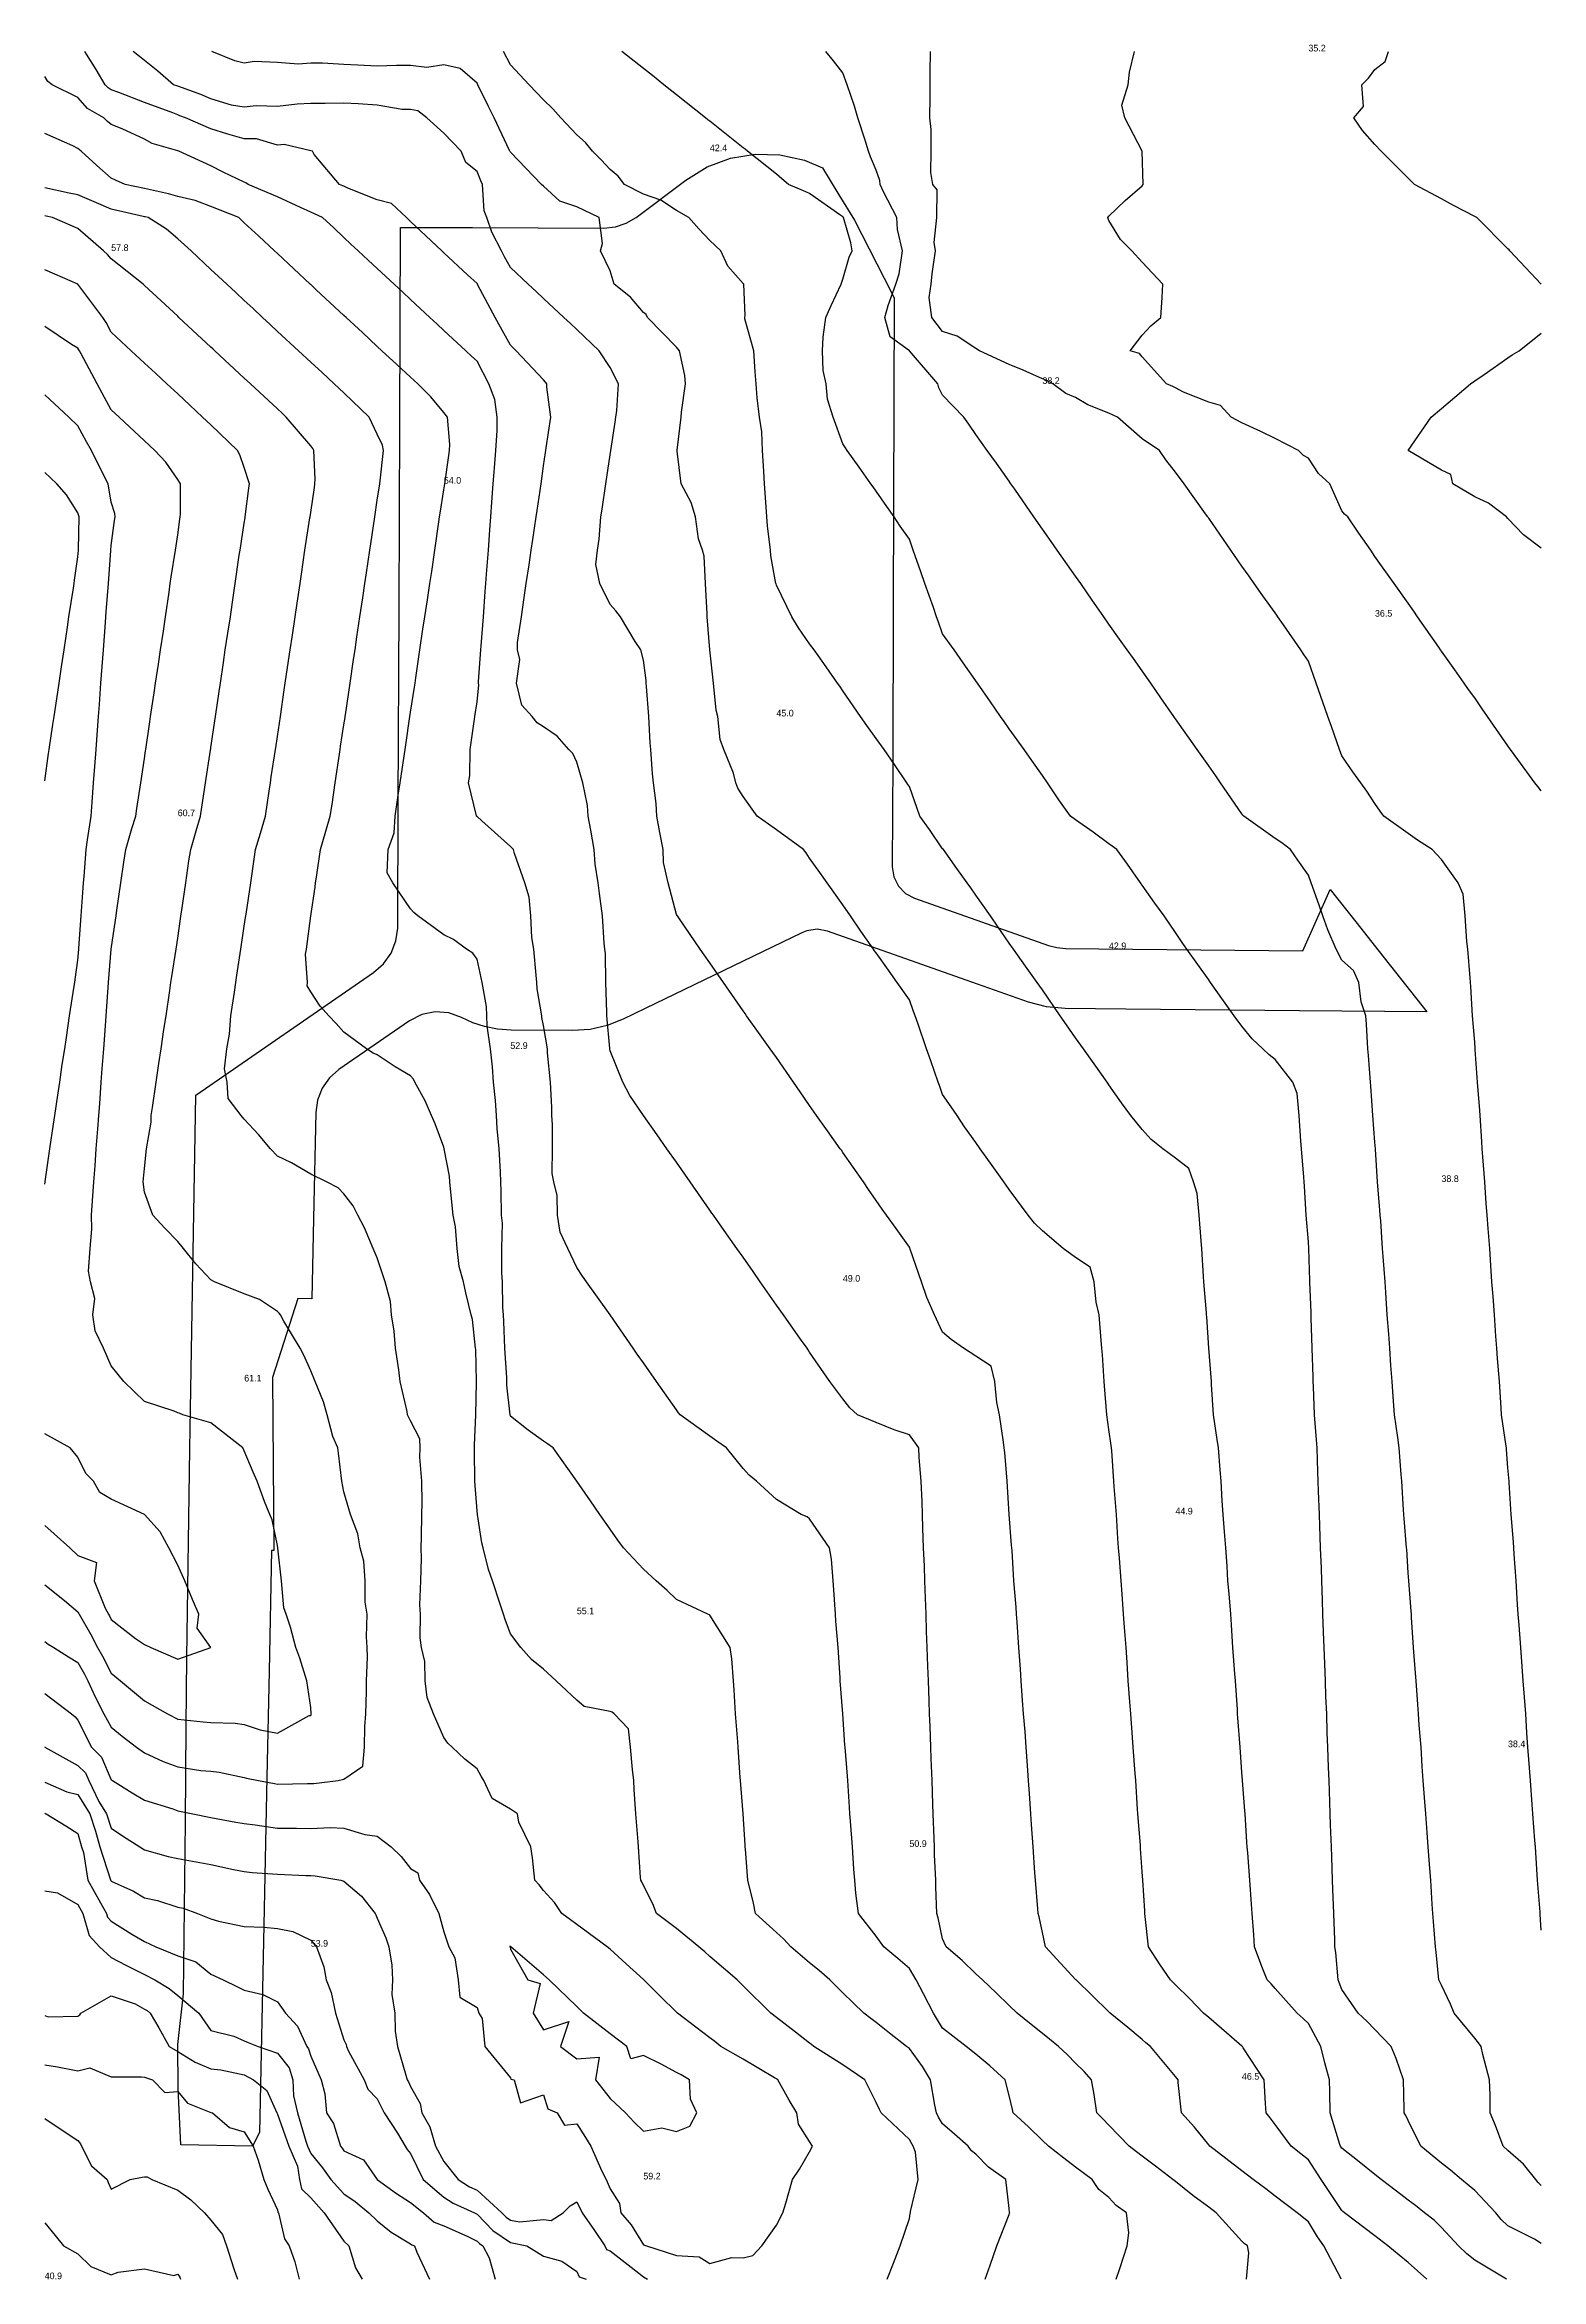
# Model space of a CAD drawing. Extents: x 0 to 225, y 0 to 336.
import ezdxf

# ---------------------------------------------------------------- set-up
doc = ezdxf.new("R2010")
doc.units = 0
for name, color, linetype in [('CONTOURS_MAJEURES', 3, 'CONTINUOUS'), ('CONTOURS_MINEURES', 8, 'CONTINUOUS'), ('PARCELLE', 4, 'CONTINUOUS'), ('POINTS_COTES', 7, 'CONTINUOUS')]:
    doc.layers.add(name, color=color, linetype=linetype)

msp = doc.modelspace()

# ---------------------------------------------------------------- texts
at = {"layer": 'POINTS_COTES'}
for s, p in [('35.2', (189.997, 334.996)), ('42.4', (100.002, 319.996)), ('57.8', (9.997, 304.995)), ('38.2', (149.999, 284.999)), ('54.0', (60.005, 269.998)), ('36.5', (199.996, 250.002)), ('45.0', (110.002, 235.001)), ('60.7', (19.997, 220.001)), ('42.9', (159.999, 200.004)), ('52.9', (70.004, 185.004)), ('38.8', (209.995, 164.996)), ('49.0', (120.001, 149.996)), ('61.1', (29.996, 134.996)), ('44.9', (169.998, 114.999)), ('55.1', (80.004, 99.999)), ('38.4', (219.995, 80.002)), ('50.9', (130.001, 65.002)), ('53.9', (39.995, 50.002)), ('46.5', (179.997, 30.005)), ('59.2', (90.003, 15.005)), ('40.9', (-0.002, 0.004))]:
    msp.add_text(s, height=1, dxfattribs=at).set_placement(p)

# ---------------------------------------------------------------- linework, layer by layer
at = {"layer": 'CONTOURS_MAJEURES'}
for points in [[(180.697, 0.004), (181.016, 3.983), (180.831, 5.001), (180.348, 5.351), (179.997, 5.744), (176.109, 9.997), (174.998, 10.84), (172.592, 12.596), (169.998, 14.71), (169.827, 14.833), (169.632, 15.005), (166.998, 17.003), (164.998, 18.521), (164.161, 19.164), (163.047, 20.001), (159.999, 23.163), (159.104, 24.103), (158.186, 24.998), (157.801, 27.804), (157.401, 30.005), (156.257, 31.263), (154.999, 32.47), (153.749, 33.752), (152.396, 35.001), (151.086, 36.088), (149.999, 36.966), (148.322, 38.322), (146.197, 39.998), (145, 41.148), (143.048, 43.05), (140.986, 45.005), (140, 45.938), (137.925, 47.928), (135.515, 50.002), (135, 51.208), (134.345, 54.344), (134.12, 54.998), (133.992, 58.987), (133.952, 59.994), (133.799, 63.799), (133.76, 65.002), (133.709, 66.293), (133.589, 69.998), (133.542, 71.456), (133.4, 74.995), (133.295, 78.294), (133.226, 80.002), (133.101, 83.101), (133.04, 84.999), (132.959, 87.039), (132.863, 89.995), (132.792, 92.207), (132.68, 95.002), (132.584, 97.417), (132.5, 99.999), (132.403, 102.4), (132.32, 104.995), (132.248, 107.247), (132.137, 110.003), (132.042, 112.959), (131.96, 114.999), (131.9, 116.897), (131.775, 119.996), (131.461, 123.541), (131.399, 125.003), (130.001, 126.99), (127.728, 127.728), (125.001, 128.846), (122.189, 129.999), (121.062, 131.059), (120.001, 132.412), (118.028, 134.996), (115.001, 139.426), (114.771, 139.772), (114.607, 140.003), (113.638, 141.366), (111.054, 145), (110.002, 146.48), (107.566, 149.996), (106.517, 151.514), (105.002, 153.705), (104.081, 155.004), (101.82, 158.183), (100.529, 160), (100.31, 160.307), (100.002, 160.74), (97.054, 164.996), (95.003, 167.964), (93.555, 170.004), (92.08, 172.079), (90.003, 175), (87.988, 177.983), (86.935, 179.997), (85.003, 184.726), (84.957, 184.958), (84.957, 185.004), (84.957, 185.051), (84.533, 190.001), (84.494, 190.509), (84.373, 194.997), (84.334, 199.334), (84.23, 200.004), (84.089, 200.918), (83.854, 205.001), (83.387, 208.382), (83.206, 209.997), (82.771, 212.768), (82.632, 215.005), (82.092, 217.914), (81.722, 220.001), (81.621, 221.618), (80.897, 224.998), (80.004, 228.127), (79.412, 229.412), (78.788, 230.005), (77.033, 232.033), (75.004, 233.417), (74.062, 234.06), (73.294, 235.001), (71.717, 236.713), (70.936, 239.998), (71.422, 243.585), (71.072, 245.005), (71.096, 246.096), (71.671, 250.002), (72.098, 252.906), (72.406, 254.998), (72.82, 257.812), (73.141, 259.994), (73.394, 261.607), (73.888, 265.002), (74.03, 265.976), (74.616, 269.998), (75.004, 272.663), (75.303, 274.696), (75.347, 274.995), (75.406, 275.398), (76.082, 280.002), (75.51, 284.493), (75.504, 284.999), (75.294, 285.289), (75.004, 285.598), (70.879, 289.995), (70.004, 290.81), (68.535, 293.531), (67.74, 295.003), (65.14, 299.864), (65.067, 299.999), (65.046, 300.04), (65.005, 300.115), (63.576, 301.426), (60.005, 304.705), (59.854, 304.845), (59.693, 304.995), (57.278, 307.271), (55.005, 309.414), (54.371, 310.003), (52.129, 312.131), (49.995, 312.696), (45.572, 314.423), (44.995, 314.715), (44.805, 314.809), (44.333, 314.999), (40.495, 319.496), (40.245, 319.996), (39.995, 320.035), (36.002, 321.003), (34.996, 320.901), (31.844, 321.846), (29.996, 321.879), (27.54, 322.543), (24.996, 323.38), (21.151, 325.003), (20.329, 325.335), (19.997, 325.455), (19.257, 325.742), (14.997, 327.301), (11.154, 328.844), (9.997, 329.244), (9.519, 329.521), (9.096, 329.999), (7.718, 332.277), (6.031, 334.996)], [(225.005, 14.104), (224.555, 14.555), (224.179, 15.005), (222.314, 17.317), (219.995, 19.356), (219.254, 20.001), (218.131, 23.135), (217.333, 24.998), (217.298, 27.699), (217.239, 30.005), (216.223, 33.774), (215.941, 35.001), (215.56, 35.565), (214.995, 36.25), (211.907, 39.998), (211.378, 41.383), (209.995, 44.198), (209.599, 45.005), (209.198, 49.205), (209.108, 50.002), (208.801, 53.805), (208.705, 54.998), (208.616, 56.376), (208.383, 59.994), (208.241, 61.751), (207.979, 65.002), (207.84, 67.156), (207.657, 69.998), (207.458, 72.459), (207.254, 74.995), (207.117, 77.119), (206.931, 80.002), (206.662, 83.333), (206.528, 84.999), (206.435, 86.437), (206.205, 89.995), (206.115, 91.116), (205.802, 95.002), (205.513, 99.482), (205.48, 99.999), (205.443, 100.446), (205.076, 104.995), (204.996, 106.247), (204.772, 109.779), (204.754, 110.003), (204.399, 114.403), (204.361, 114.999), (204.306, 115.688), (204.028, 119.996), (203.961, 121.032), (203.647, 125.003), (203.422, 126.576), (202.932, 129.999), (202.757, 132.759), (202.577, 134.996), (202.384, 137.387), (202.218, 140.003), (202.085, 142.091), (201.851, 145), (201.634, 148.359), (201.528, 149.996), (201.224, 153.774), (201.125, 155.004), (200.858, 159.139), (200.802, 160), (200.742, 160.746), (200.399, 164.996), (200.082, 169.918), (200.077, 170.004), (199.996, 171.003), (199.673, 175), (199.39, 179.391), (199.351, 179.997), (199.026, 184.033), (198.948, 185.004), (198.708, 188.714), (198.603, 190.001), (197.923, 192.072), (197.549, 194.997), (196.787, 196.791), (194.996, 198.335), (194.163, 200.004), (192.909, 202.915), (192.168, 205.001), (191.599, 206.602), (190.391, 209.997), (189.997, 211.11), (188.406, 213.411), (187.305, 215.005), (185.975, 215.982), (184.997, 216.67), (180.26, 220.001), (180.151, 220.155), (179.997, 220.371), (176.792, 224.998), (176.074, 226.076), (174.998, 227.594), (173.287, 230.005), (169.998, 234.631), (169.846, 234.85), (169.742, 235.001), (167.801, 237.802), (166.28, 239.998), (164.998, 241.852), (163.691, 243.696), (162.762, 245.005), (161.614, 246.619), (159.999, 248.891), (159.229, 250.002), (157.499, 252.5), (155.768, 254.998), (154.999, 256.108), (152.236, 259.994), (151.307, 261.304), (149.999, 263.147), (148.717, 265.002), (145.833, 269.166), (145.263, 269.998), (145.153, 270.152), (145, 270.368), (143.077, 273.073), (141.71, 274.995), (140, 277.406), (138.939, 278.94), (138.205, 280.002), (135, 283.289), (134.435, 284.434), (134.253, 284.999), (130.001, 289.995), (127.092, 292.09), (126.323, 295.003), (126.798, 296.799), (127.95, 299.999), (128.46, 301.538), (128.951, 304.995), (128.233, 308.232), (128.088, 310.003), (126.112, 313.889), (125.63, 314.999), (125.572, 315.57), (125.001, 317.125), (124.141, 319.136), (123.866, 319.996), (123.334, 321.665), (122.232, 325.003), (121.766, 326.767), (120.621, 329.999), (120.001, 331.793), (118.581, 333.576), (117.45, 334.996)], [(-0.002, 95.911), (0.514, 95.519), (1.356, 95.002), (3.586, 93.589), (4.998, 92.764), (5.979, 90.978), (6.494, 89.995), (7.569, 87.568), (8.898, 84.999), (9.997, 82.992), (11.664, 81.668), (13.797, 80.002), (14.997, 79.144), (17.826, 77.828), (19.997, 77.031), (23.473, 76.52), (24.996, 76.39), (26.246, 76.247), (29.996, 75.461), (30.347, 75.346), (32.139, 74.995), (34.533, 74.533), (34.996, 74.465), (39.526, 74.525), (39.995, 74.525), (40.447, 74.543), (44.113, 74.995), (44.995, 75.185), (47.852, 77.141), (48.059, 80.002), (48.11, 83.115), (48.279, 84.999), (48.38, 88.381), (48.392, 89.995), (48.527, 93.532), (48.503, 95.002), (48.372, 96.624), (48.463, 99.999), (48.186, 101.806), (48.186, 104.995), (47.995, 108), (47.431, 110.003), (47.083, 112.089), (45.98, 114.999), (44.995, 118.418), (44.679, 119.996), (44.193, 124.2), (44.091, 125.003), (43.295, 126.702), (42.458, 129.999), (41.937, 131.939), (40.662, 134.996), (39.995, 136.598), (38.959, 138.965), (38.422, 140.003), (35.948, 144.048), (35.431, 145), (35.266, 145.27), (34.996, 145.512), (32.304, 147.306), (29.996, 148.189), (25.523, 149.996), (24.996, 150.282), (22.705, 152.709), (20.872, 155.004), (19.997, 156.032), (18.068, 158.073), (16.247, 160), (14.997, 163.459), (14.791, 164.996), (14.997, 166.999), (15.327, 170.004), (15.988, 174.01), (16.026, 175), (16.204, 176.206), (16.762, 179.997), (17.176, 182.821), (17.497, 185.004), (17.928, 187.933), (18.249, 190.001), (18.804, 193.805), (18.977, 194.997), (19.107, 195.888), (19.752, 200.004), (19.997, 201.67), (20.42, 204.577), (20.482, 205.001), (20.565, 205.569), (21.21, 209.997), (21.692, 213.307), (21.957, 215.005), (22.774, 217.781), (23.443, 220.001), (23.641, 221.356), (24.171, 224.998), (24.939, 229.947), (24.947, 230.005), (24.954, 230.048), (24.996, 230.338), (25.676, 235.001), (26.225, 238.77), (26.418, 239.998), (26.877, 243.122), (27.153, 245.005), (27.525, 247.532), (27.909, 250.002), (28.174, 251.822), (28.637, 254.998), (29.258, 259.256), (29.365, 259.994), (29.996, 264.063), (30.123, 264.875), (30.142, 265.002), (30.686, 269.309), (30.788, 269.998), (29.996, 272.421), (29.347, 274.346), (28.96, 274.995), (24.996, 278.824), (23.747, 280.002), (21.815, 281.819), (19.997, 283.488), (18.372, 284.999), (16.633, 286.634), (14.997, 288.136), (12.997, 289.995), (9.997, 292.79), (9.222, 294.226), (8.739, 295.003), (4.998, 299.999), (1.498, 301.498), (-0.002, 302.14)], [(-0.002, 58.391), (1.91, 58.084), (4.998, 56.335), (5.742, 54.998), (6.674, 51.676), (8.233, 50.002), (9.997, 48.393), (12.204, 47.21), (14.997, 45.834), (16.574, 45.005), (18.73, 43.737), (19.997, 42.685), (23.162, 39.998), (24.996, 37.424), (28.442, 36.554), (29.996, 35.828), (30.608, 35.613), (32.087, 35.001), (34.996, 33.97), (36.773, 31.781), (37.299, 30.005), (37.426, 27.571), (38.002, 24.998), (39.256, 20.74), (39.514, 20.001), (39.995, 18.898), (41.76, 16.768), (43.026, 15.005), (44.995, 12.847), (46.695, 11.699), (48.754, 9.997), (49.995, 8.766), (52.079, 7.079), (55.005, 5.321), (55.175, 5.171), (55.608, 5.001), (55.931, 4.076), (57.869, 0.004)], [(88.6, 23.595), (90.003, 22.272), (92.781, 22.777), (95.003, 22.193), (97.003, 22.999), (98.021, 24.998), (97.081, 27.079), (96.962, 30.005), (95.71, 30.712), (95.003, 31.086), (92.664, 32.342), (90.003, 33.639), (88.128, 33.128), (87.541, 35.001), (85.003, 36.91), (81.018, 39.998), (80.5, 40.495), (80.004, 40.999), (75.825, 45.005), (75.004, 45.758), (70.084, 50.002), (70.035, 50.033), (70.004, 50.057), (69.929, 50.077), (69.963, 50.002), (69.975, 49.973), (70.004, 49.617), (72.613, 45.005), (74.475, 44.476), (73.423, 39.998), (75.004, 37.5), (78.776, 38.771), (77.533, 35.001), (80.004, 33.144), (83.384, 33.383), (82.821, 30.005), (85.003, 27.166), (87.337, 24.998), (88.6, 23.595)]]:
    msp.add_lwpolyline(points, dxfattribs=at)
at = {"layer": 'CONTOURS_MINEURES'}
for points in [[(180.697, 0.004), (181.016, 3.983), (180.831, 5.001), (180.348, 5.351), (179.997, 5.744), (176.109, 9.997), (174.998, 10.84), (172.592, 12.596), (169.998, 14.71), (169.827, 14.833), (169.632, 15.005), (166.998, 17.003), (164.998, 18.521), (164.161, 19.164), (163.047, 20.001), (159.999, 23.163), (159.104, 24.103), (158.186, 24.998), (157.801, 27.804), (157.401, 30.005), (156.257, 31.263), (154.999, 32.47), (153.749, 33.752), (152.396, 35.001), (151.086, 36.088), (149.999, 36.966), (148.322, 38.322), (146.197, 39.998), (145, 41.148), (143.048, 43.05), (140.986, 45.005), (140, 45.938), (137.925, 47.928), (135.515, 50.002), (135, 51.208), (134.345, 54.344), (134.12, 54.998), (133.992, 58.987), (133.952, 59.994), (133.799, 63.799), (133.76, 65.002), (133.709, 66.293), (133.589, 69.998), (133.542, 71.456), (133.4, 74.995), (133.295, 78.294), (133.226, 80.002), (133.101, 83.101), (133.04, 84.999), (132.959, 87.039), (132.863, 89.995), (132.792, 92.207), (132.68, 95.002), (132.584, 97.417), (132.5, 99.999), (132.403, 102.4), (132.32, 104.995), (132.248, 107.247), (132.137, 110.003), (132.042, 112.959), (131.96, 114.999), (131.9, 116.897), (131.775, 119.996), (131.461, 123.541), (131.399, 125.003), (130.001, 126.99), (127.728, 127.728), (125.001, 128.846), (122.189, 129.999), (121.062, 131.059), (120.001, 132.412), (118.028, 134.996), (115.001, 139.426), (114.771, 139.772), (114.607, 140.003), (113.638, 141.366), (111.054, 145), (110.002, 146.48), (107.566, 149.996), (106.517, 151.514), (105.002, 153.705), (104.081, 155.004), (101.82, 158.183), (100.529, 160), (100.31, 160.307), (100.002, 160.74), (97.054, 164.996), (95.003, 167.964), (93.555, 170.004), (92.08, 172.079), (90.003, 175), (87.988, 177.983), (86.935, 179.997), (85.003, 184.726), (84.957, 184.958), (84.957, 185.004), (84.957, 185.051), (84.533, 190.001), (84.494, 190.509), (84.373, 194.997), (84.334, 199.334), (84.23, 200.004), (84.089, 200.918), (83.854, 205.001), (83.387, 208.382), (83.206, 209.997), (82.771, 212.768), (82.632, 215.005), (82.092, 217.914), (81.722, 220.001), (81.621, 221.618), (80.897, 224.998), (80.004, 228.127), (79.412, 229.412), (78.788, 230.005), (77.033, 232.033), (75.004, 233.417), (74.062, 234.06), (73.294, 235.001), (71.717, 236.713), (70.936, 239.998), (71.422, 243.585), (71.072, 245.005), (71.096, 246.096), (71.671, 250.002), (72.098, 252.906), (72.406, 254.998), (72.82, 257.812), (73.141, 259.994), (73.394, 261.607), (73.888, 265.002), (74.03, 265.976), (74.616, 269.998), (75.004, 272.663), (75.303, 274.696), (75.347, 274.995), (75.406, 275.398), (76.082, 280.002), (75.51, 284.493), (75.504, 284.999), (75.294, 285.289), (75.004, 285.598), (70.879, 289.995), (70.004, 290.81), (68.535, 293.531), (67.74, 295.003), (65.14, 299.864), (65.067, 299.999), (65.046, 300.04), (65.005, 300.115), (63.576, 301.426), (60.005, 304.705), (59.854, 304.845), (59.693, 304.995), (57.278, 307.271), (55.005, 309.414), (54.371, 310.003), (52.129, 312.131), (49.995, 312.696), (45.572, 314.423), (44.995, 314.715), (44.805, 314.809), (44.333, 314.999), (40.495, 319.496), (40.245, 319.996), (39.995, 320.035), (36.002, 321.003), (34.996, 320.901), (31.844, 321.846), (29.996, 321.879), (27.54, 322.543), (24.996, 323.38), (21.151, 325.003), (20.329, 325.335), (19.997, 325.455), (19.257, 325.742), (14.997, 327.301), (11.154, 328.844), (9.997, 329.244), (9.519, 329.521), (9.096, 329.999), (7.718, 332.277), (6.031, 334.996)], [(194.904, 0.004), (194.863, 0.138), (192.307, 5.001), (191.369, 6.372), (189.997, 8.612), (188.289, 9.997), (184.997, 12.501), (183.583, 13.589), (181.705, 15.005), (179.997, 16.312), (175.181, 20.001), (174.998, 20.225), (172.864, 22.866), (170.895, 24.998), (170.426, 29.576), (170.388, 30.005), (170.223, 30.23), (169.998, 30.505), (166.248, 35.001), (165.568, 35.571), (164.998, 36.047), (162.847, 37.847), (160.21, 39.998), (160.103, 40.102), (159.999, 40.204), (155.069, 45.005), (155.039, 45.045), (154.999, 45.089), (150.461, 50.002), (149.999, 52.143), (149.499, 54.498), (149.354, 54.998), (149.31, 55.687), (148.968, 59.994), (148.879, 61.117), (148.628, 65.002), (148.358, 68.358), (148.253, 69.998), (148.059, 73.056), (147.903, 74.995), (147.758, 77.239), (147.539, 80.002), (147.387, 82.389), (147.177, 84.999), (147.014, 87.012), (146.825, 89.995), (146.716, 91.714), (146.451, 95.002), (146.206, 98.793), (146.111, 99.999), (146.044, 101.043), (145.725, 104.995), (145.431, 109.571), (145.396, 110.003), (145.373, 110.376), (145, 114.999), (144.677, 119.996), (144.328, 124.33), (144.274, 125.003), (144.151, 125.851), (143.548, 129.999), (143.163, 131.835), (142.87, 134.996), (142.313, 137.313), (140, 138.782), (138.148, 140.003), (136.288, 141.29), (135, 142.43), (133.767, 145), (132.645, 147.642), (131.819, 149.996), (130.1, 154.903), (130.065, 155.004), (130.049, 155.052), (130.001, 155.189), (128.001, 158.001), (126.58, 160), (125.924, 160.922), (125.001, 162.221), (123.865, 163.861), (123.078, 164.996), (120.001, 169.448), (119.77, 169.773), (119.606, 170.004), (117.694, 172.694), (116.054, 175), (115.001, 176.481), (113.562, 178.558), (112.566, 179.997), (110.002, 183.706), (109.463, 184.465), (109.081, 185.004), (106.82, 188.184), (105.528, 190.001), (105.31, 190.308), (105.002, 190.741), (102.054, 194.997), (100.002, 197.964), (99.156, 199.157), (98.555, 200.004), (95.419, 204.584), (95.131, 205.001), (95.078, 205.077), (95.003, 205.218), (93.724, 209.997), (93.05, 213.049), (92.993, 215.005), (92.472, 217.534), (92.044, 220.001), (91.908, 221.905), (91.546, 224.998), (91.397, 226.394), (91.137, 230.005), (91.031, 231.032), (90.836, 235.001), (90.482, 239.519), (90.444, 239.998), (90.424, 240.419), (90.003, 243.465), (89.633, 245.005), (88.753, 246.254), (86.582, 250.002), (85.86, 250.858), (85.003, 251.819), (83.459, 254.998), (82.835, 257.827), (83.109, 259.994), (83.367, 261.633), (83.631, 265.002), (83.817, 266.188), (84.372, 269.998), (85.003, 274.329), (85.101, 274.995), (85.766, 279.238), (85.877, 280.002), (85.992, 280.991), (86.279, 284.999), (85.003, 287.448), (83.378, 289.995), (80.004, 293.176), (79.064, 294.062), (78.042, 295.003), (75.004, 297.824), (73.883, 298.879), (72.662, 299.999), (70.004, 302.497), (69.144, 304.135), (68.675, 304.995), (67.205, 307.8), (66.465, 310.003), (66.056, 311.053), (65.844, 314.999), (65.555, 315.549), (65.005, 316.951), (63.294, 318.286), (62.597, 319.996), (60.005, 322.692), (57.434, 325.003), (56.081, 326.078), (55.005, 326.243), (53.762, 326.243), (49.995, 326.918), (47.102, 327.108), (44.995, 327.207), (42.168, 327.174), (39.995, 327.187), (37.945, 327.052), (34.996, 326.721), (31.795, 326.801), (29.996, 326.614), (28.081, 326.917), (24.996, 327.89), (23.493, 328.497), (19.997, 329.763), (19.386, 329.999), (17.023, 332.024), (14.997, 333.621), (14.243, 334.243), (13.293, 334.996)], [(207.815, 0.004), (204.996, 2.526), (203.613, 3.619), (201.937, 5.001), (199.996, 6.514), (195.418, 9.997), (195.179, 10.18), (194.996, 10.319), (191.906, 15.005), (189.997, 17.974), (188.859, 18.864), (187.375, 20.001), (184.997, 23.249), (184.258, 24.259), (183.651, 24.998), (183.559, 26.438), (183.33, 30.005), (180.182, 34.816), (180.066, 35.001), (180.03, 35.034), (179.997, 35.062), (179.581, 35.418), (174.998, 39.343), (174.223, 39.998), (172.141, 42.144), (169.998, 44.29), (169.273, 45.005), (167.725, 47.276), (165.951, 50.002), (165.445, 54.552), (165.401, 54.998), (165.377, 55.377), (165.079, 59.994), (164.998, 61.246), (164.771, 64.774), (164.756, 65.002), (164.735, 65.265), (164.353, 69.998), (164.309, 70.688), (164.031, 74.995), (163.946, 76.049), (163.627, 80.002), (163.533, 81.467), (163.305, 84.999), (163.156, 86.839), (162.902, 89.995), (162.726, 92.726), (162.579, 95.002), (162.386, 97.389), (162.176, 99.999), (161.981, 103.014), (161.853, 104.995), (161.577, 108.421), (161.45, 110.003), (161.362, 111.365), (161.128, 114.999), (160.788, 119.207), (160.724, 119.996), (160.43, 124.571), (160.402, 125.003), (160.351, 125.355), (159.999, 127.779), (159.676, 129.999), (159.327, 134.325), (159.273, 134.996), (159.014, 139.017), (158.95, 140.003), (158.858, 141.143), (158.547, 145), (158.084, 146.913), (157.787, 149.996), (157.163, 152.164), (154.999, 153.627), (153.102, 155.004), (149.999, 157.649), (148.787, 158.789), (147.837, 160), (145, 163.886), (144.538, 164.535), (144.21, 164.996), (142.461, 167.462), (140.658, 170.004), (140, 170.929), (138.308, 173.309), (137.18, 175), (136.288, 176.287), (135, 178.146), (134.515, 179.512), (134.342, 179.997), (133.204, 183.205), (132.566, 185.004), (131.3, 188.702), (130.845, 190.001), (130.625, 190.625), (130.001, 192.406), (128.159, 194.997), (126.847, 196.846), (125.001, 199.448), (124.77, 199.773), (124.606, 200.004), (122.693, 202.695), (121.155, 205.001), (120.001, 206.666), (117.633, 209.997), (116.54, 211.538), (115.001, 213.706), (114.463, 214.465), (114.104, 215.005), (110.002, 217.966), (108.806, 218.806), (107.107, 220.001), (105.002, 222.962), (104.205, 224.201), (103.902, 224.998), (103.555, 226.447), (102.112, 230.005), (101.536, 231.538), (101.19, 235.001), (100.952, 235.951), (100.552, 239.998), (100.002, 245.005), (99.618, 250.002), (99.572, 250.431), (99.339, 254.998), (99.129, 259.121), (98.918, 259.994), (98.304, 261.695), (97.825, 265.002), (97.19, 267.188), (95.676, 269.998), (95.111, 274.886), (95.074, 274.995), (95.063, 275.055), (95.687, 280.002), (95.741, 280.74), (96.326, 284.999), (96.264, 286.259), (95.457, 289.995), (95.003, 290.522), (90.644, 295.003), (90.434, 295.433), (90.003, 295.76), (88.072, 298.069), (85.628, 299.999), (85.003, 301.997), (83.575, 304.995), (83.871, 306.129), (83.364, 310.003), (80.004, 311.616), (77.459, 312.457), (75.004, 314.715), (74.695, 314.999), (70.004, 319.867), (69.96, 319.952), (69.943, 319.996), (69.885, 320.115), (67.551, 325.003), (66.735, 326.732), (65.13, 329.999), (65.005, 330.24), (62.456, 332.449), (60.005, 332.966), (57.438, 332.565), (55.005, 332.867), (52.871, 332.867), (49.995, 332.785), (47.073, 332.919), (44.995, 333.015), (41.775, 333.218), (39.995, 333.229), (38.1, 333.102), (34.996, 333.319), (31.503, 333.49), (29.996, 333.245), (28.592, 333.593), (25.115, 334.996)], [(219.783, 0.004), (214.995, 2.884), (213.799, 3.806), (212.568, 5.001), (209.995, 7.788), (208.89, 8.893), (207.465, 9.997), (206.069, 11.072), (204.996, 11.898), (203.242, 13.248), (200.911, 15.005), (199.996, 15.732), (197.631, 17.637), (194.996, 19.713), (194.812, 20.001), (194.716, 20.281), (193.255, 24.998), (193.193, 28.198), (193.146, 30.005), (192.452, 32.548), (191.88, 35.001), (189.997, 38.48), (189.207, 39.209), (188.307, 39.998), (184.997, 43.734), (184.4, 44.407), (183.803, 45.005), (182.997, 47.004), (181.902, 50.002), (181.788, 51.791), (181.529, 54.998), (181.415, 56.415), (181.188, 59.994), (180.859, 64.139), (180.804, 65.002), (180.744, 65.748), (180.473, 69.998), (180.445, 70.446), (180.078, 74.995), (179.997, 76.247), (179.755, 80.002), (179.4, 84.402), (179.352, 84.999), (179.308, 85.688), (179.03, 89.995), (178.945, 91.049), (178.626, 95.002), (178.406, 98.409), (178.304, 99.999), (178.057, 103.056), (177.901, 104.995), (177.756, 107.24), (177.578, 110.003), (177.386, 112.389), (177.175, 114.999), (177.043, 117.043), (176.852, 119.996), (176.714, 121.715), (176.449, 125.003), (176.265, 126.27), (175.723, 129.999), (175.429, 134.565), (175.401, 134.996), (174.998, 140.003), (174.699, 144.701), (174.675, 145), (174.653, 145.344), (174.283, 149.996), (174.222, 150.773), (173.949, 155.004), (173.857, 156.143), (173.546, 160), (173.281, 163.281), (172.698, 164.996), (172.013, 167.014), (169.998, 168.554), (168.102, 170.004), (166.362, 171.367), (164.998, 172.905), (163.288, 175), (161.892, 176.893), (159.999, 179.627), (159.845, 179.843), (159.735, 179.997), (157.768, 182.77), (156.183, 185.004), (154.999, 186.67), (153.635, 188.638), (152.691, 190.001), (149.999, 193.887), (149.21, 194.997), (147.461, 197.462), (145.657, 200.004), (145, 200.93), (143.333, 203.335), (142.179, 205.001), (140, 208.147), (139.231, 209.229), (138.684, 209.997), (137.154, 212.154), (135.132, 215.005), (135, 215.099), (133, 218.003), (131.579, 220.001), (130.001, 224.442), (129.773, 224.77), (129.616, 224.998), (127.77, 227.771), (126.185, 230.005), (125.001, 231.67), (123.616, 233.618), (122.633, 235.001), (120.001, 238.845), (119.54, 239.537), (119.212, 239.998), (117.463, 242.463), (115.659, 245.005), (115.001, 245.931), (113.335, 248.336), (112.319, 250.002), (110.002, 254.748), (109.949, 254.945), (109.944, 254.998), (109.169, 259.162), (109.107, 259.994), (108.647, 263.645), (108.566, 265.002), (108.491, 266.511), (108.223, 269.998), (108.095, 271.904), (107.915, 274.995), (107.806, 277.803), (107.475, 280.002), (107.101, 282.901), (106.956, 284.999), (106.81, 286.806), (106.631, 289.995), (105.24, 294.764), (105.27, 295.003), (105.308, 295.308), (105.108, 299.999), (105.002, 300.112), (102.715, 302.71), (101.643, 304.995), (100.002, 306.589), (98.348, 308.346), (96.834, 310.003), (95.003, 311.059), (92.614, 312.612), (90.003, 313.534), (87.146, 314.999), (86.226, 316.221), (85.003, 317.227), (83.681, 318.674), (82.375, 319.996), (81.306, 321.3), (80.004, 322.466), (77.599, 325.003), (76.389, 326.387), (75.004, 327.699), (72.817, 329.999), (70.004, 332.958), (68.985, 334.996)], [(225.005, 5.366), (223.961, 6.042), (219.995, 8.019), (218.984, 8.987), (218.185, 9.997), (214.995, 13.352), (213.007, 15.005), (211.377, 16.385), (209.995, 17.478), (206.886, 20.001), (204.996, 23.873), (204.624, 24.626), (204.411, 24.998), (204.396, 25.598), (204.281, 30.005), (203.169, 33.176), (202.428, 35.001), (199.996, 37.535), (198.781, 38.783), (197.496, 39.998), (194.996, 43.575), (194.628, 44.636), (194.462, 45.005), (194.116, 49.122), (193.988, 50.002), (193.955, 51.043), (193.827, 54.998), (193.679, 58.678), (193.625, 59.994), (193.512, 63.515), (193.464, 65.002), (193.33, 68.333), (193.263, 69.998), (193.205, 71.789), (193.101, 74.995), (193.022, 76.972), (192.9, 80.002), (192.83, 82.167), (192.738, 84.999), (192.632, 87.632), (192.537, 89.995), (192.455, 92.54), (192.376, 95.002), (192.283, 97.288), (192.174, 99.999), (192.106, 102.107), (192.013, 104.995), (191.935, 106.936), (191.811, 110.003), (191.705, 113.292), (191.65, 114.999), (191.509, 118.484), (191.448, 119.996), (191.403, 121.404), (191.287, 125.003), (191.2, 126.205), (190.924, 129.999), (190.753, 134.24), (190.722, 134.996), (190.7, 135.7), (190.561, 140.003), (190.413, 144.583), (190.397, 145), (190.384, 145.387), (190.198, 149.996), (190.19, 150.19), (190.037, 155.004), (189.997, 156.003), (189.674, 160), (189.391, 164.391), (189.352, 164.996), (189.295, 165.699), (188.948, 170.004), (188.856, 171.143), (188.603, 175), (188.28, 178.282), (187.65, 179.997), (184.997, 183.423), (184.102, 184.107), (183.122, 185.004), (181.512, 186.518), (179.997, 188.45), (178.813, 190.001), (177.228, 192.23), (175.261, 194.997), (175.151, 195.151), (174.998, 195.368), (171.708, 200.004), (170.998, 201.004), (169.998, 202.503), (168.288, 205.001), (166.921, 206.923), (164.998, 209.627), (164.844, 209.844), (164.735, 209.997), (162.768, 212.771), (161.183, 215.005), (160.488, 215.493), (159.999, 215.853), (157.607, 217.612), (154.999, 219.446), (154.209, 220.001), (152.461, 222.461), (150.768, 224.998), (149.999, 226.11), (148.384, 228.387), (147.236, 230.005), (145, 233.151), (144.23, 234.233), (143.718, 235.001), (142.197, 237.197), (140.256, 239.998), (140, 240.369), (138.077, 243.079), (136.711, 245.005), (135, 247.411), (134.327, 249.329), (134.091, 250.002), (133.6, 251.401), (132.338, 254.998), (131.731, 256.728), (130.585, 259.994), (130.437, 260.432), (130.001, 261.664), (128.637, 263.636), (127.693, 265.002), (126.592, 266.592), (125.001, 268.888), (124.539, 269.537), (124.211, 269.998), (122.463, 272.458), (120.659, 274.995), (120.386, 275.38), (120.001, 275.996), (118.552, 280.002), (117.694, 282.693), (117.501, 284.999), (117.04, 287.036), (116.921, 289.995), (117.023, 292.019), (117.433, 295.003), (118.218, 296.785), (119.765, 299.999), (120.001, 300.756), (120.96, 304.037), (121.401, 304.995), (121.218, 306.215), (120.113, 310.003), (120.056, 310.058), (120.001, 310.142), (119.566, 310.437), (115.001, 313.637), (114.056, 314.054), (111.82, 314.999), (110.847, 315.844), (110.002, 316.537), (105.647, 319.996), (105.288, 320.282), (105.002, 320.509), (102.502, 322.499), (100.002, 324.489), (99.713, 324.713), (99.357, 325.003), (95.003, 328.462), (93.067, 329.999), (91.36, 331.356), (90.003, 332.434), (86.777, 334.996)], [(225.005, 14.104), (224.555, 14.555), (224.179, 15.005), (222.314, 17.317), (219.995, 19.356), (219.254, 20.001), (218.131, 23.135), (217.333, 24.998), (217.298, 27.699), (217.239, 30.005), (216.223, 33.774), (215.941, 35.001), (215.56, 35.565), (214.995, 36.25), (211.907, 39.998), (211.378, 41.383), (209.995, 44.198), (209.599, 45.005), (209.198, 49.205), (209.108, 50.002), (208.801, 53.805), (208.705, 54.998), (208.616, 56.376), (208.383, 59.994), (208.241, 61.751), (207.979, 65.002), (207.84, 67.156), (207.657, 69.998), (207.458, 72.459), (207.254, 74.995), (207.117, 77.119), (206.931, 80.002), (206.662, 83.333), (206.528, 84.999), (206.435, 86.437), (206.205, 89.995), (206.115, 91.116), (205.802, 95.002), (205.513, 99.482), (205.48, 99.999), (205.443, 100.446), (205.076, 104.995), (204.996, 106.247), (204.772, 109.779), (204.754, 110.003), (204.399, 114.403), (204.361, 114.999), (204.306, 115.688), (204.028, 119.996), (203.961, 121.032), (203.647, 125.003), (203.422, 126.576), (202.932, 129.999), (202.757, 132.759), (202.577, 134.996), (202.384, 137.387), (202.218, 140.003), (202.085, 142.091), (201.851, 145), (201.634, 148.359), (201.528, 149.996), (201.224, 153.774), (201.125, 155.004), (200.858, 159.139), (200.802, 160), (200.742, 160.746), (200.399, 164.996), (200.082, 169.918), (200.077, 170.004), (199.996, 171.003), (199.673, 175), (199.39, 179.391), (199.351, 179.997), (199.026, 184.033), (198.948, 185.004), (198.708, 188.714), (198.603, 190.001), (197.923, 192.072), (197.549, 194.997), (196.787, 196.791), (194.996, 198.335), (194.163, 200.004), (192.909, 202.915), (192.168, 205.001), (191.599, 206.602), (190.391, 209.997), (189.997, 211.11), (188.406, 213.411), (187.305, 215.005), (185.975, 215.982), (184.997, 216.67), (180.26, 220.001), (180.151, 220.155), (179.997, 220.371), (176.792, 224.998), (176.074, 226.076), (174.998, 227.594), (173.287, 230.005), (169.998, 234.631), (169.846, 234.85), (169.742, 235.001), (167.801, 237.802), (166.28, 239.998), (164.998, 241.852), (163.691, 243.696), (162.762, 245.005), (161.614, 246.619), (159.999, 248.891), (159.229, 250.002), (157.499, 252.5), (155.768, 254.998), (154.999, 256.108), (152.236, 259.994), (151.307, 261.304), (149.999, 263.147), (148.717, 265.002), (145.833, 269.166), (145.263, 269.998), (145.153, 270.152), (145, 270.368), (143.077, 273.073), (141.71, 274.995), (140, 277.406), (138.939, 278.94), (138.205, 280.002), (135, 283.289), (134.435, 284.434), (134.253, 284.999), (130.001, 289.995), (127.092, 292.09), (126.323, 295.003), (126.798, 296.799), (127.95, 299.999), (128.46, 301.538), (128.951, 304.995), (128.233, 308.232), (128.088, 310.003), (126.112, 313.889), (125.63, 314.999), (125.572, 315.57), (125.001, 317.125), (124.141, 319.136), (123.866, 319.996), (123.334, 321.665), (122.232, 325.003), (121.766, 326.767), (120.621, 329.999), (120.001, 331.793), (118.581, 333.576), (117.45, 334.996)], [(225.005, 52.5), (224.853, 54.847), (224.844, 54.998), (224.829, 55.173), (224.44, 59.994), (224.17, 64.167), (224.116, 65.002), (224.038, 65.966), (223.712, 69.998), (223.623, 71.377), (223.389, 74.995), (223.136, 78.134), (222.985, 80.002), (222.846, 82.156), (222.662, 84.999), (222.456, 87.541), (222.258, 89.995), (222.12, 92.119), (221.934, 95.002), (221.665, 98.333), (221.53, 99.999), (221.437, 101.437), (221.207, 104.995), (220.945, 109.053), (220.87, 110.003), (220.817, 110.823), (220.48, 114.999), (220.168, 119.823), (220.154, 119.996), (219.995, 121.999), (219.771, 124.779), (219.753, 125.003), (219.712, 125.286), (219.027, 129.999), (218.96, 131.033), (218.705, 134.996), (218.428, 138.434), (218.301, 140.003), (218.185, 141.812), (217.979, 145), (217.756, 147.759), (217.576, 149.996), (217.419, 152.424), (217.253, 155.004), (217.012, 157.984), (216.85, 160), (216.737, 161.741), (216.527, 164.996), (216.223, 168.774), (216.124, 170.004), (216.056, 171.064), (215.801, 175), (215.741, 175.746), (215.398, 179.997), (215.081, 184.918), (215.076, 185.004), (215.07, 185.079), (214.995, 186.003), (214.673, 190.001), (214.389, 194.391), (214.35, 194.997), (214.293, 195.7), (213.947, 200.004), (213.834, 201.164), (213.578, 205.001), (213.253, 208.256), (212.495, 209.997), (209.995, 213.487), (208.607, 215.005), (206.409, 216.417), (204.996, 217.41), (201.312, 220.001), (200.765, 220.77), (199.996, 221.923), (198.765, 223.768), (197.891, 224.998), (196.689, 226.692), (194.996, 229.078), (194.672, 230.005), (193.458, 233.464), (192.919, 235.001), (192.16, 237.163), (191.165, 239.998), (189.997, 243.336), (189.304, 244.312), (188.843, 245.005), (186.247, 248.753), (185.382, 250.002), (185.224, 250.229), (184.997, 250.557), (183.151, 253.153), (181.839, 254.998), (181.074, 256.074), (179.997, 257.589), (178.331, 259.994), (174.998, 264.816), (174.921, 264.925), (174.866, 265.002), (174.543, 265.456), (171.314, 269.998), (169.998, 271.721), (168.58, 273.578), (167.623, 274.995), (164.998, 276.719), (161.295, 280.002), (159.999, 280.58), (156.852, 281.854), (154.999, 282.944), (153.542, 283.543), (151.562, 284.999), (150.574, 285.573), (149.999, 285.761), (147.094, 287.091), (145, 287.938), (140.555, 289.995), (140, 290.339), (137.173, 292.171), (135, 292.873), (133.364, 295.003), (132.984, 297.984), (133.28, 299.999), (133.444, 301.554), (133.934, 304.995), (133.715, 306.283), (134.114, 310.003), (134.194, 314.193), (133.547, 314.999), (133.215, 316.784), (133.261, 319.996), (133.261, 323.261), (133.096, 325.003), (133.145, 328.146), (133.115, 329.999), (133.115, 331.883), (133.167, 334.996)], [(225.005, 223.832), (224.466, 224.459), (224.057, 224.998), (221.498, 228.503), (220.39, 230.005), (220.226, 230.236), (219.995, 230.56), (216.918, 235.001), (216.131, 236.137), (214.995, 237.777), (214.072, 239.075), (213.416, 239.998), (211.995, 242.001), (209.995, 244.82), (209.867, 245.005), (209.579, 245.422), (206.406, 250.002), (205.829, 250.834), (204.996, 252.037), (202.891, 254.998), (199.996, 259.069), (199.355, 259.994), (197.572, 262.574), (195.894, 265.002), (195.394, 265.399), (194.996, 265.922), (193.194, 269.998), (191.508, 271.508), (189.997, 273.815), (189.238, 274.236), (188.506, 274.995), (184.997, 276.816), (182.837, 277.839), (179.997, 279.145), (178.387, 280.002), (176.767, 281.771), (174.998, 282.273), (171.224, 283.773), (169.998, 284.429), (169.622, 284.623), (168.644, 284.999), (164.998, 289.065), (164.602, 289.599), (163.18, 289.995), (164.998, 292.352), (166.284, 293.715), (167.811, 295.003), (167.998, 298), (168.123, 299.999), (164.998, 303.33), (163.436, 304.995), (161.717, 306.717), (159.999, 309.586), (159.813, 310.003), (159.999, 310.241), (162.437, 312.562), (164.998, 314.772), (165.15, 314.999), (164.998, 319.996), (162.379, 325.003), (161.922, 326.925), (162.893, 329.999), (163.094, 331.903), (163.822, 334.996)], [(225.005, 299.999), (220.289, 304.995), (220.151, 305.152), (219.995, 305.308), (215.308, 310.003), (215.101, 310.109), (214.995, 310.164), (211.804, 311.81), (209.995, 312.834), (205.933, 314.999), (205.464, 315.468), (204.996, 315.936), (200.933, 319.996), (199.996, 320.997), (198.121, 323.125), (196.838, 325.003), (198.282, 326.716), (198.022, 329.999), (199.035, 330.96), (199.996, 332.271), (201.521, 333.472), (202.041, 334.996)], [(161.077, 0.004), (161.616, 1.621), (162.744, 5.001), (163.016, 6.982), (162.65, 9.997), (161.099, 11.1), (159.999, 12.303), (158.491, 13.495), (157.468, 15.005), (154.999, 16.873), (153.198, 18.201), (150.914, 20.001), (149.999, 20.883), (147.916, 22.916), (145.625, 24.998), (145.52, 25.519), (145, 27.633), (144.415, 30.005), (142.112, 32.115), (140, 33.822), (138.521, 35.001), (136.553, 36.553), (135, 37.777), (133.602, 39.998), (132.102, 42.901), (131.014, 45.005), (130.001, 46.751), (128.247, 48.25), (126.144, 50.002), (125.001, 51.601), (122.345, 54.998), (121.965, 58.032), (121.775, 59.994), (121.668, 61.664), (121.453, 65.002), (121.141, 68.859), (121.049, 69.998), (120.986, 70.982), (120.727, 74.995), (120.673, 75.667), (120.324, 80.002), (120.304, 80.305), (120.001, 84.999), (119.604, 89.995), (119.57, 90.427), (119.275, 95.002), (118.956, 98.955), (118.89, 99.999), (118.658, 103.653), (118.55, 104.995), (118.285, 108.284), (117.984, 110.003), (115.001, 114.359), (114.634, 114.632), (113.752, 114.999), (110.002, 117.27), (107.002, 119.996), (105.911, 120.906), (105.002, 121.934), (102.502, 125.003), (101.035, 126.035), (100.002, 126.794), (95.529, 129.999), (95.31, 130.307), (95.003, 130.74), (91.977, 134.996), (90.003, 137.778), (89.094, 139.093), (88.465, 140.003), (85.003, 145), (81.451, 149.996), (80.85, 150.844), (80.004, 152.115), (78.64, 155.004), (77.473, 157.471), (77.117, 160), (77.033, 162.969), (76.542, 164.996), (76.3, 166.295), (76.334, 170.004), (76.368, 173.638), (76.254, 175), (76.223, 176.219), (76.063, 179.997), (75.575, 184.432), (75.575, 185.004), (75.004, 188.531), (74.749, 189.746), (74.729, 190.001), (74.061, 194.054), (74.004, 194.997), (73.893, 196.11), (73.539, 200.004), (73.257, 201.75), (73.072, 205.001), (72.817, 207.811), (72.166, 209.997), (70.629, 214.379), (70.488, 215.005), (70.004, 215.433), (65.719, 219.287), (65.005, 219.929), (64.956, 219.953), (64.918, 220.001), (64.93, 220.076), (63.713, 224.998), (63.899, 226.105), (63.975, 230.005), (64.607, 234.604), (64.665, 235.001), (65.005, 237.187), (65.249, 239.753), (65.232, 239.998), (65.241, 240.235), (65.59, 245.005), (65.636, 245.636), (65.956, 250.002), (66.232, 253.772), (66.322, 254.998), (66.426, 256.418), (66.704, 259.994), (66.928, 263.076), (67.078, 265.002), (67.241, 267.237), (67.444, 269.998), (67.618, 272.383), (67.809, 274.995), (68.015, 278.01), (68.046, 280.002), (67.65, 282.646), (66.784, 284.999), (65.005, 288.408), (64.187, 289.177), (63.296, 289.995), (60.005, 293.058), (59.005, 294.001), (57.917, 295.003), (55.005, 297.706), (53.821, 298.818), (52.532, 299.999), (49.995, 302.35), (48.631, 303.633), (47.147, 304.995), (46.025, 306.027), (44.995, 306.998), (43.45, 308.455), (41.768, 310.003), (40.586, 310.593), (39.995, 310.831), (38.474, 311.523), (34.996, 313.14), (30.613, 314.999), (30.25, 315.253), (29.996, 315.362), (26.854, 316.856), (24.996, 317.784), (20.175, 319.996), (19.997, 320.051), (16.156, 321.156), (14.997, 321.786), (11.622, 323.376), (9.997, 324.017), (9.447, 324.451), (8.905, 325.003), (6.433, 326.437), (4.998, 328.06), (1.116, 329.999), (0.47, 330.471), (-0.002, 331.23)], [(141.372, 0.004), (142.121, 2.124), (143.137, 5.001), (145, 9.747), (145.07, 9.927), (145.098, 9.997), (145.061, 10.058), (145, 10.623), (144.485, 15.005), (141.871, 16.875), (140, 18.814), (139.326, 19.328), (138.827, 20.001), (136.802, 21.802), (135, 23.368), (134.393, 24.391), (134.069, 24.998), (133.828, 26.171), (133.182, 30.005), (131.976, 31.979), (130.001, 34.713), (129.584, 35.001), (127.025, 37.024), (125.001, 38.586), (124.203, 39.201), (123.17, 39.998), (121.553, 41.552), (120.001, 43.085), (119.036, 44.038), (118.057, 45.005), (116.412, 46.414), (115.001, 47.592), (112.154, 50.002), (111.133, 51.132), (110.002, 52.153), (106.848, 54.998), (106.56, 56.555), (105.728, 59.994), (105.353, 64.651), (105.325, 65.002), (105.305, 65.305), (105.002, 69.998), (104.599, 74.995), (104.571, 75.426), (104.276, 80.002), (104.213, 80.791), (103.873, 84.999), (103.639, 88.632), (103.551, 89.995), (103.286, 93.284), (103.053, 95.002), (100.002, 99.864), (99.929, 99.925), (99.69, 99.999), (95.003, 102.203), (93.563, 103.557), (91.938, 104.995), (90.003, 106.763), (87.03, 110.003), (86.157, 111.156), (85.003, 112.779), (83.465, 114.999), (82.049, 117.043), (80.004, 119.996), (76.451, 125.003), (75.602, 125.6), (75.004, 126.021), (72.667, 127.664), (70.004, 129.804), (69.954, 129.999), (69.459, 134.451), (69.464, 134.996), (69.459, 135.542), (69.157, 140.003), (69.004, 144), (68.966, 145), (68.886, 146.118), (68.851, 149.996), (68.729, 151.273), (68.748, 155.004), (68.805, 158.802), (68.677, 160), (68.636, 163.629), (68.555, 164.996), (68.501, 166.502), (68.318, 170.004), (68.02, 173.018), (67.933, 175), (67.759, 177.244), (67.478, 179.997), (67.316, 182.312), (66.999, 185.004), (66.531, 188.476), (66.464, 190.001), (66.412, 191.407), (65.749, 194.997), (65.005, 198.502), (64.38, 199.379), (63.398, 200.004), (61.466, 201.465), (60.005, 202.162), (56.099, 205.001), (55.498, 205.493), (55.005, 206.061), (52.347, 209.997), (51.491, 211.493), (51.623, 215.005), (52.523, 217.48), (52.697, 220.001), (53.162, 223.16), (53.449, 224.998), (53.647, 226.355), (54.178, 230.005), (54.283, 230.725), (54.908, 235.001), (55.005, 235.626), (55.598, 239.405), (55.685, 239.998), (55.801, 240.794), (56.413, 245.005), (56.87, 248.139), (57.162, 250.002), (57.534, 252.529), (57.897, 254.998), (58.183, 256.819), (58.646, 259.994), (59.266, 264.262), (59.374, 265.002), (59.454, 265.552), (60.005, 269.062), (60.151, 269.998), (60.768, 274.233), (60.879, 274.995), (60.905, 275.896), (60.548, 280.002), (60.005, 280.696), (58.055, 283.05), (56.081, 284.999), (55.005, 285.998), (52.94, 287.936), (50.693, 289.995), (49.995, 290.643), (47.753, 292.757), (45.312, 295.003), (44.995, 295.296), (40.829, 299.166), (39.995, 299.941), (39.965, 299.969), (39.933, 299.999), (34.996, 304.589), (34.558, 304.995), (32.208, 307.211), (29.996, 309.246), (29.184, 310.003), (24.996, 311.685), (22.597, 312.601), (19.997, 313.192), (18.591, 313.594), (14.997, 314.367), (12.113, 314.999), (10.652, 315.653), (9.997, 315.947), (7.851, 317.851), (5.478, 319.996), (5.21, 320.208), (4.998, 320.424), (4.217, 320.778), (-0.002, 322.652)], [(126.667, 0.004), (127.606, 2.397), (128.628, 5.001), (130.001, 9.116), (130.127, 9.871), (130.148, 9.997), (130.186, 10.183), (131.321, 15.005), (130.895, 19.107), (130.549, 20.001), (130.345, 20.345), (130.001, 20.989), (125.742, 24.998), (125.527, 25.525), (125.001, 26.579), (123.313, 30.005), (120.001, 32.24), (115.626, 35.001), (115.276, 35.276), (115.001, 35.49), (112.859, 37.143), (110.002, 39.346), (109.157, 39.998), (105.002, 44.101), (104.551, 44.553), (104.087, 45.005), (100.002, 48.539), (99.223, 49.223), (98.359, 50.002), (95.003, 52.722), (91.988, 54.998), (91.439, 56.433), (90.003, 59.214), (89.758, 59.75), (89.606, 59.994), (89.572, 60.426), (89.277, 65.002), (89.214, 65.791), (88.874, 69.998), (88.64, 73.632), (88.552, 74.995), (88.367, 76.634), (88.087, 80.002), (87.764, 82.761), (85.592, 84.999), (85.293, 85.288), (85.003, 85.356), (81.123, 86.117), (80.004, 87.08), (76.916, 89.995), (75.004, 91.754), (73.186, 93.182), (71.576, 95.002), (70.004, 97.038), (69.235, 99.23), (68.979, 99.999), (68.495, 101.507), (67.317, 104.995), (66.734, 106.727), (65.935, 110.003), (65.713, 110.71), (65.056, 114.999), (65.005, 115.554), (64.685, 119.996), (64.611, 124.609), (64.62, 125.003), (64.605, 125.403), (64.837, 129.999), (64.919, 134.91), (64.909, 134.996), (64.816, 139.814), (64.772, 140.003), (64.32, 144.316), (64.114, 145), (63.338, 148.331), (62.95, 149.996), (62.292, 152.287), (62.005, 155.004), (61.777, 158.229), (61.433, 160), (61.028, 163.974), (60.923, 164.996), (60.87, 165.863), (60.062, 170.004), (60.005, 170.231), (58.725, 173.721), (58.163, 175), (57.2, 177.194), (55.666, 179.997), (55.448, 180.44), (55.005, 180.97), (52.667, 182.334), (49.995, 184.133), (49.37, 184.378), (48.395, 185.004), (44.995, 187.502), (43.815, 188.821), (42.698, 190.001), (41.424, 191.428), (39.995, 193.569), (39.476, 194.478), (39.496, 194.997), (39.231, 199.239), (39.346, 200.004), (39.995, 205.001), (40.671, 209.322), (40.724, 209.997), (40.848, 210.851), (41.452, 215.005), (42.251, 217.747), (42.936, 220.001), (43.216, 221.78), (43.685, 224.998), (44.313, 229.322), (44.413, 230.005), (44.487, 230.513), (44.995, 233.752), (45.165, 234.832), (45.189, 235.001), (45.222, 235.229), (45.917, 239.998), (46.436, 243.562), (46.662, 245.005), (46.949, 246.958), (47.397, 250.002), (47.811, 252.816), (48.15, 254.998), (48.385, 256.607), (48.878, 259.994), (49.02, 260.971), (49.607, 265.002), (49.995, 267.5), (50.384, 269.998), (50.445, 270.447), (50.947, 274.995), (50.775, 275.775), (49.995, 277.434), (48.775, 280.002), (44.995, 283.647), (43.54, 284.999), (41.692, 286.694), (39.995, 288.29), (38.16, 289.995), (34.996, 292.906), (33.912, 293.917), (32.746, 295.003), (31.329, 296.335), (29.996, 297.559), (28.731, 298.735), (27.371, 299.999), (26.148, 301.15), (24.996, 302.207), (21.997, 304.995), (19.997, 306.796), (18.29, 308.294), (15.544, 310.003), (15.119, 310.124), (14.997, 310.15), (14.808, 310.192), (9.997, 311.262), (7.775, 312.223), (4.998, 313.411), (3.691, 313.694), (-0.002, 314.491)], [(-0.002, 88.058), (4.028, 84.999), (4.566, 84.567), (4.998, 84.086), (7.031, 80.002), (8.521, 78.524), (9.997, 75.113), (10.17, 74.995), (13.147, 73.146), (14.997, 72.018), (19.283, 70.712), (19.997, 70.456), (22.255, 69.998), (24.996, 69.408), (28.732, 68.735), (29.996, 68.517), (31.663, 68.333), (34.996, 67.848), (37.843, 67.848), (39.995, 67.789), (42.903, 67.908), (44.995, 67.847), (48.133, 66.862), (49.995, 66.606), (52.083, 65.002), (53.586, 63.584), (55.005, 61.773), (56.112, 61.103), (56.355, 59.994), (57.845, 57.836), (59.253, 54.998), (60.005, 52.258), (60.758, 50.002), (61.672, 48.336), (62.148, 45.005), (62.412, 42.409), (65.005, 40.881), (65.27, 39.998), (65.794, 39.209), (66.195, 35.001), (70.004, 30.299), (70.067, 30.068), (70.56, 30.005), (71.526, 26.522), (75.004, 27.716), (75.646, 25.64), (77.025, 24.998), (78.162, 23.157), (80.004, 23.352), (81.329, 21.326), (82.13, 20.001), (83.753, 16.254), (84.398, 15.005), (85.003, 13.585), (86.399, 11.395), (86.625, 9.997), (88.178, 8.174), (90.003, 5.193), (90.479, 5.001), (95.003, 3.584), (98.383, 3.382), (100.002, 2.389), (103.283, 3.283), (105.002, 3.199), (106.449, 3.554), (107.822, 5.001), (110.002, 8.147), (110.963, 9.997), (111.43, 11.428), (112.451, 15.005), (113.477, 16.528), (115.001, 19.168), (115.448, 20.001), (115.001, 20.736), (113.316, 23.313), (113.068, 24.998), (111.934, 26.933), (110.199, 30.005), (110.079, 30.082), (110.002, 30.127), (109.708, 30.299), (105.002, 33.113), (101.669, 35.001), (100.73, 35.728), (100.002, 36.291), (97.899, 37.896), (95.144, 39.998), (95.003, 40.137), (92.555, 42.554), (90.073, 45.005), (90.003, 45.068), (87.405, 47.405), (85.003, 49.622), (84.587, 50.002), (80.004, 53.367), (79.063, 54.058), (77.75, 54.998), (76.643, 56.636), (75.004, 58.478), (74.34, 59.331), (73.676, 59.994), (73.361, 63.357), (73.087, 65.002), (71.295, 68.709), (71.057, 69.998), (70.004, 70.676), (67.292, 72.284), (66.02, 74.995), (65.642, 75.633), (65.005, 76.754), (63.187, 78.181), (61.255, 80.002), (60.611, 80.608), (60.005, 81.483), (58.448, 84.999), (57.476, 87.467), (57.213, 89.995), (57.139, 92.866), (56.672, 95.002), (56.447, 96.443), (56.51, 99.999), (56.41, 101.403), (56.525, 104.995), (56.633, 108.372), (56.608, 110.003), (56.633, 111.63), (56.685, 114.999), (56.737, 116.73), (56.685, 119.996), (56.397, 123.61), (56.434, 125.003), (56.373, 126.37), (55.005, 129.103), (54.686, 129.682), (54.544, 129.999), (54.504, 130.499), (53.426, 134.996), (53.255, 136.745), (52.756, 140.003), (52.547, 142.549), (52.142, 145), (52.009, 147.009), (51.182, 149.996), (49.995, 153.602), (49.381, 155.004), (48.081, 158.088), (47.071, 160), (46.387, 161.391), (44.995, 163.233), (44.113, 164.115), (42.387, 164.996), (39.995, 166.168), (37.101, 167.895), (34.996, 168.891), (33.97, 170.004), (32.149, 172.155), (29.996, 174.429), (29.52, 175), (27.564, 177.566), (27.425, 179.997), (27.02, 182.024), (27.392, 185.004), (27.764, 187.235), (28.006, 190.001), (28.519, 193.521), (28.734, 194.997), (28.895, 196.1), (29.462, 200.004), (29.996, 203.439), (30.208, 204.789), (30.239, 205.001), (30.28, 205.285), (30.967, 209.997), (31.479, 213.519), (31.712, 215.005), (32.427, 217.434), (33.2, 220.001), (33.746, 223.748), (33.928, 224.998), (34.064, 225.931), (34.702, 230.005), (34.739, 230.261), (34.996, 232.004), (35.433, 235.001), (36.013, 238.982), (36.161, 239.998), (36.648, 243.35), (36.907, 245.005), (37.237, 247.245), (37.643, 250.002), (37.962, 252.034), (38.394, 254.998), (38.597, 256.395), (39.122, 259.994), (39.881, 264.887), (39.897, 265.002), (39.995, 265.668), (40.546, 269.448), (40.627, 269.998), (40.666, 270.668), (40.479, 274.995), (40.302, 275.301), (39.995, 275.667), (36.325, 280.002), (35.632, 280.638), (34.996, 281.237), (30.945, 284.999), (29.996, 285.88), (25.566, 289.995), (25.269, 290.268), (24.996, 290.525), (20.187, 295.003), (19.997, 295.179), (17.497, 297.501), (14.997, 299.825), (14.906, 299.908), (14.807, 299.999), (9.997, 303.796), (9.462, 304.46), (8.855, 304.995), (4.998, 308.375), (1.174, 310.003), (0.207, 310.212), (-0.002, 310.257)], [(-0.002, 95.911), (0.514, 95.519), (1.356, 95.002), (3.586, 93.589), (4.998, 92.764), (5.979, 90.978), (6.494, 89.995), (7.569, 87.568), (8.898, 84.999), (9.997, 82.992), (11.664, 81.668), (13.797, 80.002), (14.997, 79.144), (17.826, 77.828), (19.997, 77.031), (23.473, 76.52), (24.996, 76.39), (26.246, 76.247), (29.996, 75.461), (30.347, 75.346), (32.139, 74.995), (34.533, 74.533), (34.996, 74.465), (39.526, 74.525), (39.995, 74.525), (40.447, 74.543), (44.113, 74.995), (44.995, 75.185), (47.852, 77.141), (48.059, 80.002), (48.11, 83.115), (48.279, 84.999), (48.38, 88.381), (48.392, 89.995), (48.527, 93.532), (48.503, 95.002), (48.372, 96.624), (48.463, 99.999), (48.186, 101.806), (48.186, 104.995), (47.995, 108), (47.431, 110.003), (47.083, 112.089), (45.98, 114.999), (44.995, 118.418), (44.679, 119.996), (44.193, 124.2), (44.091, 125.003), (43.295, 126.702), (42.458, 129.999), (41.937, 131.939), (40.662, 134.996), (39.995, 136.598), (38.959, 138.965), (38.422, 140.003), (35.948, 144.048), (35.431, 145), (35.266, 145.27), (34.996, 145.512), (32.304, 147.306), (29.996, 148.189), (25.523, 149.996), (24.996, 150.282), (22.705, 152.709), (20.872, 155.004), (19.997, 156.032), (18.068, 158.073), (16.247, 160), (14.997, 163.459), (14.791, 164.996), (14.997, 166.999), (15.327, 170.004), (15.988, 174.01), (16.026, 175), (16.204, 176.206), (16.762, 179.997), (17.176, 182.821), (17.497, 185.004), (17.928, 187.933), (18.249, 190.001), (18.804, 193.805), (18.977, 194.997), (19.107, 195.888), (19.752, 200.004), (19.997, 201.67), (20.42, 204.577), (20.482, 205.001), (20.565, 205.569), (21.21, 209.997), (21.692, 213.307), (21.957, 215.005), (22.774, 217.781), (23.443, 220.001), (23.641, 221.356), (24.171, 224.998), (24.939, 229.947), (24.947, 230.005), (24.954, 230.048), (24.996, 230.338), (25.676, 235.001), (26.225, 238.77), (26.418, 239.998), (26.877, 243.122), (27.153, 245.005), (27.525, 247.532), (27.909, 250.002), (28.174, 251.822), (28.637, 254.998), (29.258, 259.256), (29.365, 259.994), (29.996, 264.063), (30.123, 264.875), (30.142, 265.002), (30.686, 269.309), (30.788, 269.998), (29.996, 272.421), (29.347, 274.346), (28.96, 274.995), (24.996, 278.824), (23.747, 280.002), (21.815, 281.819), (19.997, 283.488), (18.372, 284.999), (16.633, 286.634), (14.997, 288.136), (12.997, 289.995), (9.997, 292.79), (9.222, 294.226), (8.739, 295.003), (4.998, 299.999), (1.498, 301.498), (-0.002, 302.14)], [(-0.002, 104.426), (2.952, 102.043), (4.998, 100.359), (5.195, 99.999), (6.956, 96.959), (7.935, 95.002), (8.667, 93.67), (9.997, 91.13), (11.405, 89.995), (14.997, 86.964), (18.475, 84.999), (19.997, 84.204), (23.824, 83.827), (24.996, 83.721), (28.609, 83.613), (29.996, 83.43), (32.401, 82.595), (34.996, 82.114), (39.763, 84.766), (39.995, 84.795), (40.075, 84.919), (40.083, 84.999), (39.995, 85.998), (39.389, 89.995), (38.368, 93.372), (37.738, 95.002), (36.952, 98.044), (36.281, 99.999), (35.953, 100.956), (35.577, 104.995), (35.061, 109.938), (35.048, 110.003), (34.996, 110.336), (34.182, 114.186), (33.848, 114.999), (33.051, 116.942), (31.926, 119.996), (31.338, 121.339), (29.996, 124.586), (29.811, 125.003), (24.996, 128.768), (20.747, 129.999), (20.235, 130.237), (19.997, 130.305), (19.441, 130.555), (14.997, 131.998), (11.92, 134.996), (11.039, 136.039), (9.997, 137.343), (8.817, 140.003), (7.592, 142.596), (7.256, 145), (7.546, 147.45), (6.89, 149.996), (6.566, 151.567), (6.845, 155.004), (7.083, 157.916), (7.042, 160), (7.182, 162.183), (7.388, 164.996), (7.566, 167.432), (7.754, 170.004), (7.987, 172.991), (8.144, 175), (8.27, 176.726), (8.51, 179.997), (8.611, 181.385), (8.876, 185.004), (9.182, 189.185), (9.241, 190.001), (9.296, 190.701), (9.609, 194.997), (9.997, 200.004), (10.633, 204.366), (10.726, 205.001), (10.859, 205.862), (11.468, 209.997), (11.92, 213.079), (12.203, 215.005), (13.122, 218.127), (13.686, 220.001), (13.853, 221.144), (14.458, 224.998), (14.997, 228.67), (15.167, 229.835), (15.191, 230.005), (15.802, 234.197), (15.919, 235.001), (16.438, 238.558), (16.664, 239.998), (17.116, 242.883), (17.424, 245.005), (17.838, 247.844), (18.152, 250.002), (18.69, 253.692), (18.88, 254.998), (19.022, 255.972), (19.654, 259.994), (19.997, 262.331), (20.336, 264.662), (20.385, 265.002), (20.422, 265.427), (20.422, 269.998), (19.997, 270.633), (18.211, 273.21), (16.559, 274.995), (15.755, 275.753), (14.997, 276.45), (11.185, 280.002), (10.573, 280.578), (9.997, 281.106), (8.63, 283.632), (7.904, 284.999), (5.471, 289.522), (5.218, 289.995), (5.141, 290.138), (4.998, 290.368), (4.052, 290.942), (-0.002, 293.637)], [(225.005, 260.283), (222.307, 262.306), (219.995, 264.774), (219.782, 265.002), (217.078, 267.084), (214.995, 268.04), (211.7, 269.998), (211.384, 271.386), (209.995, 272.024), (204.996, 274.995), (208.433, 280.002), (209.995, 281.317), (211.995, 283), (214.37, 284.999), (214.995, 285.453), (216.424, 286.426), (219.995, 288.909), (220.637, 289.354), (221.665, 289.995), (225.005, 292.631)], [(-0.002, 164.663), (0.047, 164.996), (0.055, 165.053), (0.775, 170.004), (1.312, 173.688), (1.518, 175), (1.964, 178.032), (2.253, 179.997), (2.642, 182.644), (3.008, 185.004), (3.261, 186.74), (3.736, 190.001), (4.423, 194.423), (4.508, 194.997), (4.57, 195.425), (4.998, 198.335), (5.12, 200.004), (5.129, 200.136), (5.486, 205.001), (5.793, 209.202), (5.851, 209.997), (5.919, 210.92), (6.236, 215.005), (6.455, 216.461), (6.973, 220.001), (7.129, 222.131), (7.339, 224.998), (7.532, 227.467), (7.716, 230.005), (7.945, 232.95), (8.095, 235.001), (8.225, 236.773), (8.461, 239.998), (8.734, 243.74), (8.827, 245.005), (9.129, 249.134), (9.193, 250.002), (9.251, 250.748), (9.583, 254.998), (9.945, 259.942), (9.949, 259.994), (9.997, 260.71), (10.51, 264.488), (10.586, 265.002), (10.528, 265.533), (9.997, 267.223), (9.54, 269.998), (9.048, 270.947), (7.01, 274.995), (6.304, 276.303), (4.998, 278.721), (3.623, 280.002), (-0.002, 283.372)], [(-0.002, 225.331), (0.591, 229.411), (0.684, 230.005), (1.237, 233.763), (1.42, 235.001), (1.665, 236.667), (2.182, 239.998), (2.54, 242.459), (2.91, 245.005), (3.407, 248.412), (3.639, 250.002), (4.308, 254.309), (4.41, 254.998), (4.485, 255.511), (4.998, 258.995), (5.071, 259.994), (5.076, 260.073), (5.177, 265.002), (4.998, 265.605), (3.298, 268.3), (1.81, 269.998), (0.877, 270.877), (-0.002, 271.683)], [(-0.002, 113.363), (3.76, 110.003), (4.998, 108.854), (7.779, 107.781), (7.454, 104.995), (9.075, 100.921), (9.581, 99.999), (9.734, 99.735), (9.997, 99.208), (13.651, 96.348), (14.997, 95.469), (15.969, 95.002), (19.997, 93.253), (24.996, 95.002), (22.897, 97.9), (23.154, 99.999), (22.219, 102.22), (21.049, 104.995), (19.997, 107.399), (18.67, 110.003), (17.365, 112.369), (14.997, 114.999), (9.997, 117.289), (8.309, 118.308), (7.345, 119.996), (6.171, 121.171), (4.998, 123.595), (3.844, 125.003), (-0.002, 127.114)], [(-0.002, 80.043), (0.021, 80.025), (0.041, 80.002), (4.998, 77.273), (6.141, 76.139), (6.636, 74.995), (8.135, 71.86), (9.281, 69.998), (9.997, 67.808), (11.687, 66.691), (14.291, 65.002), (14.997, 64.557), (18.572, 63.575), (19.997, 63.249), (22.771, 62.773), (24.996, 62.372), (28.376, 61.617), (29.996, 61.312), (31.171, 61.171), (34.996, 60.924), (39.281, 60.71), (39.995, 60.689), (40.669, 60.669), (44.519, 59.994), (44.995, 59.877), (47.605, 57.606), (49.658, 54.998), (49.769, 54.773), (49.995, 54.301), (51.31, 51.313), (51.727, 50.002), (52.199, 47.204), (52.272, 45.005), (52.199, 42.802), (52.651, 39.998), (52.706, 37.294), (53.042, 35.001), (54.301, 30.707), (54.498, 30.005), (54.669, 29.669), (55.005, 28.979), (56.446, 26.441), (56.706, 24.998), (57.907, 22.901), (58.755, 20.001), (60.005, 17.698), (62.148, 15.005), (63.877, 13.876), (65.005, 13.371), (68.73, 9.997), (69.354, 9.348), (70.004, 8.896), (71.393, 8.609), (75.004, 8.984), (76.166, 8.836), (77.949, 9.997), (78.976, 11.026), (80.004, 11.63), (80.828, 9.997), (82.682, 7.321), (84.23, 5.001), (84.471, 4.468), (85.003, 4.275), (88.174, 1.832), (90.003, 0.36), (90.633, 0.004)], [(-0.002, 74.738), (3.304, 73.302), (4.998, 72.874), (6.769, 69.998), (7.628, 67.37), (8.267, 65.002), (9.915, 60.077), (9.928, 59.994), (9.997, 59.873), (13.373, 58.371), (14.997, 57.359), (16.935, 56.935), (19.997, 55.96), (20.809, 55.81), (22.951, 54.998), (24.996, 54.209), (26.136, 53.86), (29.996, 53.049), (32.929, 52.932), (34.996, 52.76), (37.3, 52.304), (39.995, 50.975), (40.848, 50.002), (41.979, 46.987), (42.303, 45.005), (43.091, 43.098), (43.694, 39.998), (44.995, 36.001), (45.305, 35.311), (45.38, 35.001), (45.697, 34.3), (48.019, 30.005), (48.571, 28.578), (49.995, 27.118), (50.708, 25.71), (51.056, 24.998), (53.052, 21.949), (54.17, 20.001), (54.489, 19.486), (55.005, 18.896), (56.916, 15.005), (60.005, 12.349), (61.426, 11.421), (64.608, 9.997), (65.005, 9.793), (67.355, 7.349), (70.004, 5.509), (72.463, 5.001), (75.004, 3.467), (77.738, 2.737), (80.004, 1.188), (80.373, 0.373), (81.388, 0.004)], [(-0.002, 70.068), (0.047, 70.047), (0.24, 69.998), (3.154, 68.156), (4.998, 67.021), (5.543, 65.002), (5.817, 64.181), (6.468, 59.994), (8.398, 56.597), (9.288, 54.998), (9.443, 54.444), (9.997, 53.849), (13.122, 51.875), (14.997, 50.775), (16.711, 50.002), (19.997, 48.65), (22.716, 47.723), (24.996, 45.878), (26.83, 45.005), (28.98, 43.988), (29.996, 43.446), (32.796, 42.802), (34.996, 41.733), (36.211, 39.998), (38.028, 38.032), (39.393, 35.001), (39.663, 34.669), (39.995, 33.547), (41.542, 30.005), (42.101, 27.897), (42.376, 24.998), (43.411, 23.414), (44.458, 20.001), (44.701, 19.707), (44.995, 19.297), (47.942, 17.949), (49.995, 15.005), (52.913, 12.914), (55.005, 11.56), (56.962, 9.997), (58.577, 8.57), (60.005, 8.008), (63.534, 6.47), (65.005, 5.715), (65.355, 5.351), (65.858, 5.001), (66.809, 3.198), (67.708, 0.004)], [(-0.002, 58.391), (1.91, 58.084), (4.998, 56.335), (5.742, 54.998), (6.674, 51.676), (8.233, 50.002), (9.997, 48.393), (12.204, 47.21), (14.997, 45.834), (16.574, 45.005), (18.73, 43.737), (19.997, 42.685), (23.162, 39.998), (24.996, 37.424), (28.442, 36.554), (29.996, 35.828), (30.608, 35.613), (32.087, 35.001), (34.996, 33.97), (36.773, 31.781), (37.299, 30.005), (37.426, 27.571), (38.002, 24.998), (39.256, 20.74), (39.514, 20.001), (39.995, 18.898), (41.76, 16.768), (43.026, 15.005), (44.995, 12.847), (46.695, 11.699), (48.754, 9.997), (49.995, 8.766), (52.079, 7.079), (55.005, 5.321), (55.175, 5.171), (55.608, 5.001), (55.931, 4.076), (57.869, 0.004)], [(88.6, 23.595), (90.003, 22.272), (92.781, 22.777), (95.003, 22.193), (97.003, 22.999), (98.021, 24.998), (97.081, 27.079), (96.962, 30.005), (95.71, 30.712), (95.003, 31.086), (92.664, 32.342), (90.003, 33.639), (88.128, 33.128), (87.541, 35.001), (85.003, 36.91), (81.018, 39.998), (80.5, 40.495), (80.004, 40.999), (75.825, 45.005), (75.004, 45.758), (70.084, 50.002), (70.035, 50.033), (70.004, 50.057), (69.929, 50.077), (69.963, 50.002), (69.975, 49.973), (70.004, 49.617), (72.613, 45.005), (74.475, 44.476), (73.423, 39.998), (75.004, 37.5), (78.776, 38.771), (77.533, 35.001), (80.004, 33.144), (83.384, 33.383), (82.821, 30.005), (85.003, 27.166), (87.337, 24.998), (88.6, 23.595)], [(-0.002, 39.641), (0.52, 39.476), (4.998, 39.544), (5.259, 39.737), (5.409, 39.998), (9.997, 42.619), (13.585, 41.412), (14.997, 40.634), (15.397, 40.398), (15.879, 39.998), (17.179, 37.818), (18.705, 35.001), (19.997, 34.235), (22.644, 32.65), (24.996, 31.626), (26.456, 31.464), (29.996, 30.729), (31.398, 30.005), (33.378, 28.385), (34.875, 24.998), (34.996, 24.835), (36.681, 20.001), (37.986, 17.013), (38.315, 15.005), (38.587, 13.594), (39.995, 12.242), (42.002, 9.997), (44.995, 5.708), (45.709, 5.001), (46.707, 1.716), (47.712, 0.004)], [(-0.002, 32.237), (1.928, 31.933), (4.998, 31.32), (6.771, 31.777), (9.997, 30.455), (14.547, 30.455), (14.997, 30.38), (16.181, 30.005), (18.064, 28.069), (19.997, 28.255), (21.488, 26.491), (24.996, 25.075), (25.24, 24.998), (27.805, 22.808), (29.996, 22.173), (31.347, 20.001), (32.079, 17.919), (32.957, 15.005), (33.558, 13.564), (34.996, 10.433), (35.066, 10.068), (35.14, 9.997), (36.048, 6.053), (36.76, 5.001), (37.604, 2.611), (38.239, 0.004)], [(-0.002, 24.175), (2.498, 22.499), (4.998, 20.887), (5.376, 20.379), (5.524, 20.001), (7.052, 17.058), (9.366, 15.005), (9.559, 14.566), (9.997, 13.539), (12.854, 15.005), (14.646, 15.356), (14.997, 15.413), (15.41, 15.417), (16.122, 15.005), (19.997, 13.371), (21.96, 11.963), (24.047, 9.997), (24.996, 8.862), (26.731, 6.734), (27.336, 5.001), (28.442, 1.557), (29.005, 0.004)], [(-0.002, 8.498), (1.589, 6.591), (2.82, 5.001), (4.998, 3.796), (6.929, 1.935), (9.997, 0.677), (11.058, 1.064), (14.997, 1.582), (19.429, 0.572), (19.997, 0.773), (20.311, 0.319), (20.424, 0.004)]]:
    msp.add_lwpolyline(points, dxfattribs=at)
at = {"layer": 'PARCELLE'}
msp.add_lwpolyline([(119.387, 313.435), (121.761, 309.647), (127.326, 298.738), (127.728, 297.914), (127.563, 251.509), (127.496, 228.438), (127.416, 212.406), (127.652, 210.886), (128.338, 209.501), (129.408, 208.392), (130.77, 207.66), (150.895, 200.569), (152.181, 200.238), (153.5, 200.116), (158.498, 200.059), (189.131, 199.772), (193.237, 208.992), (197.129, 204.092), (200.625, 199.644), (207.778, 190.578), (188.627, 190.738), (162.531, 190.992), (153.415, 191.077), (150.619, 191.333), (147.897, 192.058), (138.522, 195.362), (117.669, 202.709), (116.122, 202.993), (114.561, 202.778), (113.809, 202.485), (90.251, 191.06), (86.977, 189.472), (84.54, 188.506), (81.985, 187.93), (79.365, 187.756), (70.12, 187.842), (68.092, 187.981), (66.106, 188.369), (64.342, 188.935), (62.66, 189.71), (60.738, 190.407), (58.7, 190.565), (56.687, 190.165), (54.859, 189.243), (44.225, 181.911), (42.794, 180.647), (41.71, 179.088), (41.013, 177.317), (40.755, 175.441), (40.387, 159.524), (40.153, 147.429), (38.034, 147.469), (34.254, 135.618), (34.451, 109.597), (34.121, 109.599), (33.731, 91.444), (33.401, 75.496), (32.933, 53.266), (32.28, 22.078), (31.232, 20), (20.448, 20.231), (20.047, 28.635), (20, 35.318), (20.88, 42.901), (21.164, 68.798), (21.278, 83.18), (21.354, 93.468), (21.839, 124.867), (21.877, 127.894), (22.717, 178.038), (49.45, 196.486), (50.931, 197.79), (52.076, 199.408), (52.813, 201.238), (53.111, 203.184), (53.138, 222.052), (53.271, 251.137), (53.384, 279.223), (53.488, 308.538), (64.294, 308.497), (84.065, 308.422), (85.796, 308.606), (87.441, 309.159), (88.938, 310.044), (96.378, 315.658), (99.575, 317.626), (103.096, 318.941), (106.79, 319.556), (110.547, 319.461), (114.218, 318.657), (116.946, 317.473), (119.387, 313.435)], close=True, dxfattribs=at)

msp.set_redraw_order([(e.dxf.handle, doc.entitydb.next_handle()) for e in msp.query("TEXT MTEXT ATTDEF DIMENSION ARC_DIMENSION")])  # texts and dimensions are drawn at this point

doc.saveas('drawing.dxf')
